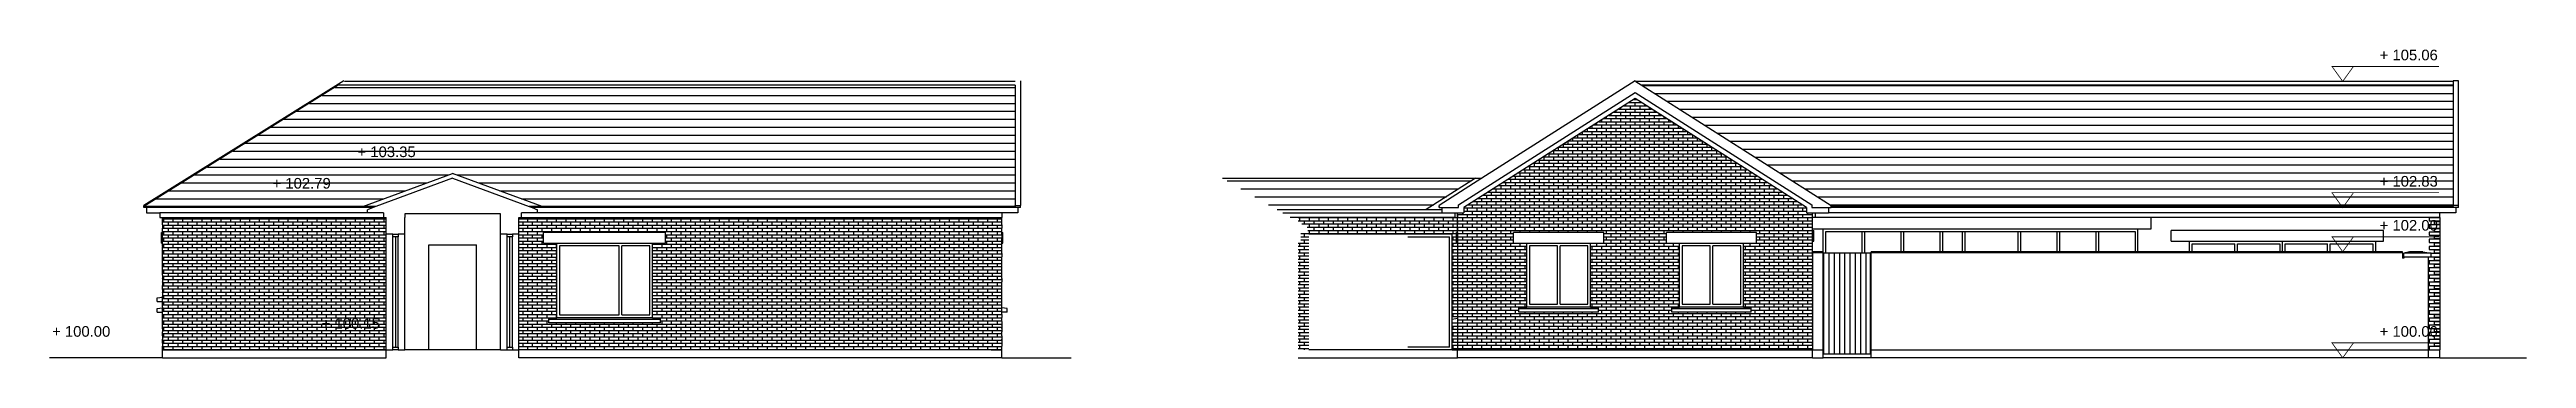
# Model space of a CAD drawing. Header units: inches. Extents: x -48459 to 205009, y 10398 to 54474.
# Drawn here: x 158360 to 205009, y 47811 to 53635 of the extents above; entities that cross this region are included whole.
import ezdxf

# ---------------------------------------------------------------- set-up
doc = ezdxf.new("R2010")
doc.units = ezdxf.units.IN
doc.header["$MEASUREMENT"] = 0
for name, color, linetype in [('AR-DIM', 8, 'Continuous'), ('AR-ELEV-4', 8, 'Continuous'), ('AR-ELEV-6', 8, 'Continuous'), ('AR-ELEV-6.5', 9, 'Continuous'), ('AR-GROUND LINE', 3, 'Continuous'), ('AR-HATCH PROPOSED', 9, 'Continuous'), ('AR-WALL-EXT', 4, 'Continuous'), ('PS-TITLEBLOCK', 5, 'Continuous'), ('PS_ELEVATION', 5, 'Continuous')]:
    doc.layers.add(name, color=color, linetype=linetype)
doc.layers.get('AR-DIM').off()
doc.styles.add('QSS', font='arial.ttf')
pattern_1 = [(0, (-195396.324, -73680.22), (0, 60.16752), []), (90, (-195396.32, -73680.22), (-90.24, 60.16752), [60.16752, -60.16752])]
pattern_2 = [(0, (-401313.39, -121491.554), (0, 60.16752), []), (90, (-401313.39, -121491.55), (-90.24, 60.16752), [60.16752, -60.16752])]

msp = doc.modelspace()

# ---------------------------------------------------------------- texts
at = {"layer": 'PS_ELEVATION', "color": 0, "char_height": 200, "width": 1997.101, "attachment_point": 1, "style": 'QSS'}
for s, insert in [('+ 103.35', (164160.6, 51806.7, 41)), ('+ 102.79', (162560.6, 51213.5, 41)), ('+ 100.15', (163485.6, 48571.7, 41)), ('+ 100.00', (158409, 48421.7, 41))]:
    msp.add_mtext(s, dxfattribs=dict(at, insert=insert))

# ---------------------------------------------------------------- blocks, each defined once
blk = doc.blocks.new('A$C8dc59e6f')
at = {"layer": 'AR-ELEV-4'}
h = blk.add_hatch(dxfattribs=at)
h.set_pattern_fill('ANSI31', color=9, scale=1200, angle=135, style=0)
h.set_pattern_definition([(180, (-268306.39, -121491.55), (-1e-14, -150), [])])
h.paths.add_polyline_path([(23178, 5148), (7904, 5148), (11464, 2883), (11464, 2863), (23178, 2863), (23178, 2883)])
h.paths.add_polyline_path([(4768, 3398), (11, 3392), (1038, 2799), (3836, 2805)])
at = {"layer": 'AR-HATCH PROPOSED'}
h = blk.add_hatch(dxfattribs=at)
h.set_pattern_fill('AR-BRSTD', color=256, scale=22.56)
h.set_pattern_definition(pattern_2)
h.paths.add_polyline_path([(11114, 1992), (11114, 2013), (11114, 2213), (11114, 2413), (11114, 2443), (11114, 2660), (11114, 2743), (10998, 2743), (10998, 2843), (7771, 4897), (4543, 2843), (4543, 2743), (4428, 2743), (4428, 2660), (4428, 2373), (4428, 2173), (4428, 758), (4428, 673), (4428, 163), (11114, 163)])
h.paths.add_polyline_path([(9810, 958), (9960, 958), (9960, 943), (9960, 873), (8460, 873), (8460, 943), (8460, 958), (8610, 958), (8610, 973), (8610, 2173), (8360, 2173), (8360, 2373), (10060, 2373), (10060, 2173), (9810, 2173)], flags=16)
h.paths.add_polyline_path([(9760, 1023), (9235, 1023), (9235, 2123), (9760, 2123)], flags=0)
h.paths.add_polyline_path([(9185, 1023), (8660, 1023), (8660, 2123), (9185, 2123)], flags=0)
h.paths.add_polyline_path([(7182, 2173), (6932, 2173), (6932, 958), (7082, 958), (7082, 943), (7082, 873), (5582, 873), (5582, 943), (5582, 958), (5732, 958), (5732, 973), (5732, 2173), (5482, 2173), (5482, 2373), (7182, 2373)], flags=16)
h.paths.add_polyline_path([(6882, 1023), (6357, 1023), (6357, 2123), (6882, 2123)], flags=0)
h.paths.add_polyline_path([(6307, 1023), (5782, 1023), (5782, 2123), (6307, 2123)], flags=0)
h = blk.add_hatch(dxfattribs=at)
h.set_pattern_fill('AR-BRSTD', color=256, scale=22.56)
h.set_pattern_definition(pattern_2)
h.paths.add_polyline_path([(4328, 163), (4428, 163), (4428, 673), (4328, 673)], flags=17)
h.paths.add_polyline_path([(1428, 2574), (1605, 2471), (1605, 2398), (1478, 2398), (1478, 2200), (1428, 2200), (1428, 163), (1628, 163), (1628, 2343), (4328, 2343), (4328, 743), (4428, 758), (4428, 2173), (4408, 2173), (4408, 2373), (4428, 2373), (4428, 2660), (4378, 2660), (1428, 2660)])
at = {"layer": 'AR-ELEV-6'}
for p, q in [((7771, 5233), (4887, 3398)), ((7771, 5233), (7787, 5223)), ((7787, 5223), (7888, 5158)), ((7888, 5158), (7904, 5148)), ((7904, 5148), (11464, 2883)), ((4443, 2898), (7771, 5015)), ((7771, 4897), (4543, 2843)), ((7771, 5015), (11098, 2898)), ((10998, 2843), (7771, 4897)), ((4887, 3398), (4078, 2883)), ((4078, 2843), (4078, 2883)), ((4078, 2863), (4078, 2843)), ((4078, 2843), (4128, 2843)), ((4128, 2843), (4443, 2843)), ((4128, 2843), (4128, 2805)), ((4128, 2805), (4128, 2743)), ((4443, 2843), (4443, 2898)), ((4543, 2843), (4543, 2743)), ((10998, 2843), (10998, 2743)), ((11098, 2898), (11098, 2843)), ((11098, 2843), (11414, 2843)), ((11414, 2843), (11414, 2743)), ((11414, 2843), (11464, 2843)), ((11464, 2863), (11464, 2883)), ((11464, 2843), (11464, 2863)), ((4128, 2743), (4378, 2743)), ((4378, 2743), (4428, 2743)), ((4378, 2743), (4378, 2660)), ((4378, 2660), (4428, 2660)), ((4428, 2743), (4543, 2743)), ((4428, 2660), (4428, 2743)), ((4428, 2373), (4428, 2660)), ((4428, 2373), (4428, 2173)), ((7182, 2373), (5482, 2373)), ((5482, 2173), (5482, 2373)), ((7182, 2173), (7182, 2373)), ((10060, 2373), (8360, 2373)), ((8360, 2173), (8360, 2373)), ((10060, 2173), (10060, 2373)), ((10998, 2743), (11114, 2743)), ((11114, 2743), (11164, 2743)), ((11114, 2660), (11114, 2743)), ((11164, 2660), (11114, 2660)), ((11114, 2443), (11114, 2660)), ((11114, 2413), (11114, 2443)), ((11114, 2413), (11134, 2413)), ((11114, 2213), (11114, 2413)), ((11134, 2213), (11134, 2413)), ((11164, 2743), (11164, 2660)), ((11164, 2743), (11414, 2743)), ((4428, 2173), (4428, 758)), ((5482, 2173), (5732, 2173)), ((5732, 2173), (6932, 2173)), ((5732, 973), (5732, 2173)), ((5782, 2123), (5782, 1023)), ((6307, 2123), (5782, 2123)), ((6307, 1023), (6307, 2123)), ((6357, 1023), (6357, 2123)), ((6882, 2123), (6357, 2123)), ((6882, 1023), (6882, 2123)), ((6932, 2173), (7182, 2173)), ((6932, 973), (6932, 2173)), ((8360, 2173), (8610, 2173)), ((8610, 2173), (9810, 2173)), ((8610, 973), (8610, 2173)), ((8660, 2123), (8660, 1023)), ((9185, 2123), (8660, 2123)), ((9185, 1023), (9185, 2123)), ((9235, 1023), (9235, 2123)), ((9760, 2123), (9235, 2123)), ((9760, 1023), (9760, 2123)), ((9810, 2173), (10060, 2173)), ((9810, 973), (9810, 2173)), ((11114, 2213), (11134, 2213)), ((11114, 2013), (11114, 2213)), ((11314, 2013), (11114, 2013)), ((11114, 1992), (11114, 2013)), ((11314, 1992), (11114, 1992)), ((11114, 1992), (11114, 163)), ((11314, 1992), (11314, 2013)), ((11314, 163), (11314, 1992)), ((11324, 1992), (11364, 1992)), ((11324, 163), (11324, 1992)), ((11364, 1992), (11424, 1992)), ((11424, 88), (11424, 1992)), ((11424, 1992), (11524, 1992)), ((11524, 88), (11524, 1992)), ((11524, 1992), (11624, 1992)), ((11624, 88), (11624, 1992)), ((11624, 1992), (11724, 1992)), ((11724, 88), (11724, 1992)), ((11724, 1992), (11824, 1992)), ((11824, 88), (11824, 1992)), ((11824, 1992), (11924, 1992)), ((11924, 88), (11924, 1992)), ((11924, 1992), (12024, 1992)), ((12024, 88), (12024, 1992)), ((12024, 1992), (12049, 1992)), ((12049, 1992), (12099, 1992)), ((12099, 1992), (12124, 1992)), ((12124, 88), (12124, 1992)), ((12124, 1992), (12204, 1992)), ((12204, 213), (12204, 1992)), ((12214, 1992), (12214, 2013)), ((12783, 2013), (12214, 2013)), ((22223, 1992), (12214, 1992)), ((12214, 213), (12214, 1992)), ((12833, 2013), (12783, 2013)), ((13518, 2013), (12833, 2013)), ((13568, 2013), (13518, 2013)), ((13937, 2013), (13568, 2013)), ((13987, 2013), (13937, 2013)), ((14987, 2013), (13987, 2013)), ((15037, 2013), (14987, 2013)), ((15721, 2013), (15037, 2013)), ((15771, 2013), (15721, 2013)), ((16456, 2013), (15771, 2013)), ((16506, 2013), (16456, 2013)), ((17190, 2013), (16506, 2013)), ((17240, 2013), (17190, 2013)), ((18214, 2013), (17240, 2013)), ((18264, 2013), (18214, 2013)), ((19064, 2013), (18264, 2013)), ((19114, 2013), (19064, 2013)), ((19914, 2013), (19114, 2013)), ((19964, 2013), (19914, 2013)), ((20014, 2013), (19964, 2013)), ((20814, 2013), (20014, 2013)), ((20864, 2013), (20814, 2013)), ((21664, 2013), (20864, 2013)), ((21714, 2013), (21664, 2013)), ((22223, 2013), (21714, 2013)), ((22223, 1992), (22223, 2013)), ((22223, 1992), (22223, 1888)), ((22248, 1888), (22223, 1888)), ((22355, 2013), (22248, 1983)), ((22248, 1913), (22248, 1983)), ((22763, 1983), (22248, 1983)), ((22248, 1913), (22248, 1888)), ((22248, 1913), (22713, 1913)), ((22605, 2013), (22355, 2013)), ((22605, 2013), (22763, 1983)), ((22713, 1913), (22763, 1913)), ((22713, 163), (22713, 1913)), ((22763, 1913), (22763, 1983)), ((5582, 943), (5582, 958)), ((5582, 958), (5732, 958)), ((5582, 943), (7082, 943)), ((5582, 873), (5582, 943)), ((5732, 973), (6932, 973)), ((5732, 973), (5732, 958)), ((5782, 1023), (6307, 1023)), ((6357, 1023), (6882, 1023)), ((6932, 958), (6932, 973)), ((7082, 958), (6932, 958)), ((7082, 943), (7082, 958)), ((7082, 873), (7082, 943)), ((8460, 943), (8460, 958)), ((8460, 958), (8610, 958)), ((8460, 943), (9960, 943)), ((8460, 873), (8460, 943)), ((8610, 973), (9810, 973)), ((8610, 973), (8610, 958)), ((8660, 1023), (9185, 1023)), ((9235, 1023), (9760, 1023)), ((9810, 958), (9810, 973)), ((9960, 958), (9810, 958)), ((9960, 943), (9960, 958)), ((9960, 873), (9960, 943)), ((4428, 758), (4428, 673)), ((4428, 673), (4428, 163)), ((7082, 873), (5582, 873)), ((9960, 873), (8460, 873)), ((4428, 13), (4428, 163)), ((4428, 163), (11114, 163)), ((11114, 13), (11114, 163)), ((11114, 163), (11314, 163)), ((11314, 13), (11314, 163)), ((11324, 163), (11314, 163)), ((11324, 88), (11324, 163)), ((11324, 88), (11424, 88)), ((11424, 88), (11524, 88)), ((11524, 88), (11624, 88)), ((11624, 88), (11724, 88)), ((11724, 88), (11824, 88)), ((11824, 88), (11924, 88)), ((11924, 88), (12024, 88)), ((12024, 88), (12124, 88)), ((12124, 88), (12204, 88)), ((12214, 213), (12204, 213)), ((12204, 163), (12204, 213)), ((12214, 163), (12204, 163)), ((12204, 88), (12204, 163)), ((12214, 163), (12214, 213)), ((12214, 13), (12214, 163)), ((12214, 163), (22713, 163)), ((22713, 13), (22713, 163))]:
    blk.add_line(p, q, dxfattribs=at)
at = {"layer": 'AR-ELEV-6.5'}
for p, q in [((23178, 5223), (7787, 5223)), ((7888, 5158), (23178, 5158)), ((7904, 5148), (23178, 5148)), ((23178, 5233), (23178, 5223)), ((23278, 5233), (23178, 5233)), ((23178, 5223), (23178, 5158)), ((23178, 5158), (23178, 5148)), ((23178, 5148), (23178, 2883)), ((23278, 2883), (23278, 5233)), ((0, 3398), (4768, 3398)), ((4768, 3398), (3836, 2805)), ((4768, 3398), (4887, 3398)), ((1027, 2805), (3836, 2805)), ((3836, 2805), (4128, 2805)), ((23178, 2863), (11464, 2863)), ((23178, 2843), (11464, 2843)), ((23178, 2863), (23178, 2883)), ((23278, 2883), (23178, 2883)), ((23178, 2863), (23178, 2843)), ((23228, 2843), (23178, 2843)), ((23228, 2843), (23228, 2743)), ((23278, 2843), (23228, 2843)), ((23278, 2843), (23278, 2883)), ((1134, 2743), (4128, 2743)), ((4378, 2660), (1277, 2660)), ((4328, 2343), (1628, 2343)), ((4328, 743), (4328, 2343)), ((4408, 2173), (4408, 2373)), ((4428, 2373), (4408, 2373)), ((11114, 2443), (11314, 2443)), ((17490, 2660), (11164, 2660)), ((11314, 2443), (17240, 2443)), ((11314, 2013), (11314, 2443)), ((11364, 2393), (12049, 2393)), ((11364, 1992), (11364, 2393)), ((17490, 2743), (11414, 2743)), ((12049, 2393), (12099, 2393)), ((12049, 1992), (12049, 2393)), ((12099, 2393), (12783, 2393)), ((12099, 1992), (12099, 2393)), ((12783, 2393), (12833, 2393)), ((12783, 2013), (12783, 2393)), ((12833, 2393), (13518, 2393)), ((12833, 2013), (12833, 2393)), ((13518, 2393), (13568, 2393)), ((13518, 2013), (13518, 2393)), ((13568, 2393), (13937, 2393)), ((13568, 2013), (13568, 2393)), ((13937, 2393), (13987, 2393)), ((13937, 2013), (13937, 2393)), ((13987, 2393), (14987, 2393)), ((13987, 2013), (13987, 2393)), ((14987, 2393), (15037, 2393)), ((14987, 2013), (14987, 2393)), ((15037, 2393), (15721, 2393)), ((15037, 2013), (15037, 2393)), ((15721, 2393), (15771, 2393)), ((15721, 2013), (15721, 2393)), ((15771, 2393), (16456, 2393)), ((15771, 2013), (15771, 2393)), ((16456, 2393), (16506, 2393)), ((16456, 2013), (16456, 2393)), ((16506, 2393), (17190, 2393)), ((16506, 2013), (16506, 2393)), ((17190, 2393), (17190, 2013)), ((17240, 2443), (17490, 2443)), ((17240, 2013), (17240, 2443)), ((22928, 2743), (17490, 2743)), ((17490, 2443), (17490, 2660)), ((22928, 2660), (17490, 2660)), ((21864, 2413), (17864, 2413)), ((17864, 2213), (17864, 2413)), ((21864, 2213), (21864, 2413)), ((22728, 2653), (22728, 2593)), ((22928, 2653), (22728, 2653)), ((22728, 2593), (22928, 2593)), ((22928, 2518), (22728, 2518)), ((22728, 2518), (22728, 2458)), ((22728, 2458), (22928, 2458)), ((22728, 2383), (22728, 2323)), ((22928, 2383), (22728, 2383)), ((22828, 2585), (22928, 2585)), ((22828, 2525), (22828, 2585)), ((22928, 2525), (22828, 2525)), ((22828, 2450), (22928, 2450)), ((22828, 2390), (22828, 2450)), ((22928, 2390), (22828, 2390)), ((23228, 2743), (22928, 2743)), ((22928, 2660), (22928, 2743)), ((22928, 2660), (22928, 163)), ((3490, 2293), (4278, 2293)), ((4278, 213), (4278, 2293)), ((4428, 2173), (4408, 2173)), ((17864, 2213), (18214, 2213)), ((18214, 2013), (18214, 2213)), ((18214, 2213), (19964, 2213)), ((18264, 2163), (19064, 2163)), ((18264, 2013), (18264, 2163)), ((19064, 2013), (19064, 2163)), ((19114, 2163), (19914, 2163)), ((19114, 2013), (19114, 2163)), ((19914, 2163), (19914, 2013)), ((19964, 2013), (19964, 2213)), ((19964, 2213), (21714, 2213)), ((20014, 2163), (20814, 2163)), ((20014, 2013), (20014, 2163)), ((20814, 2013), (20814, 2163)), ((20864, 2163), (21664, 2163)), ((20864, 2013), (20864, 2163)), ((21664, 2163), (21664, 2013)), ((21714, 2213), (21714, 2013)), ((21714, 2213), (21864, 2213)), ((22728, 2323), (22928, 2323)), ((22728, 2248), (22728, 2188)), ((22928, 2248), (22728, 2248)), ((22728, 2188), (22928, 2188)), ((22728, 2113), (22728, 2053)), ((22928, 2113), (22728, 2113)), ((22728, 2053), (22928, 2053)), ((22928, 1978), (22763, 1978)), ((22763, 1918), (22928, 1918)), ((22828, 2315), (22928, 2315)), ((22828, 2255), (22828, 2315)), ((22928, 2255), (22828, 2255)), ((22828, 2180), (22928, 2180)), ((22828, 2120), (22828, 2180)), ((22928, 2120), (22828, 2120)), ((22828, 2045), (22928, 2045)), ((22828, 1985), (22828, 2045)), ((22928, 1985), (22828, 1985)), ((22828, 1850), (22828, 1910)), ((22828, 1910), (22928, 1910)), ((22928, 1843), (22728, 1843)), ((22728, 1843), (22728, 1783)), ((22728, 1783), (22928, 1783)), ((22928, 1708), (22728, 1708)), ((22728, 1708), (22728, 1648)), ((22728, 1648), (22928, 1648)), ((22928, 1573), (22728, 1573)), ((22728, 1573), (22728, 1513)), ((22728, 1513), (22928, 1513)), ((22928, 1438), (22728, 1438)), ((22728, 1438), (22728, 1378)), ((22928, 1850), (22828, 1850)), ((22828, 1775), (22928, 1775)), ((22828, 1715), (22828, 1775)), ((22928, 1715), (22828, 1715)), ((22828, 1580), (22828, 1640)), ((22828, 1640), (22928, 1640)), ((22928, 1580), (22828, 1580)), ((22828, 1445), (22828, 1505)), ((22828, 1505), (22928, 1505)), ((22928, 1445), (22828, 1445)), ((22728, 1378), (22928, 1378)), ((22928, 1303), (22728, 1303)), ((22728, 1303), (22728, 1243)), ((22728, 1243), (22928, 1243)), ((22928, 1168), (22728, 1168)), ((22728, 1168), (22728, 1108)), ((22728, 1108), (22928, 1108)), ((22728, 1033), (22728, 973)), ((22928, 1033), (22728, 1033)), ((22728, 973), (22928, 973)), ((22828, 1310), (22828, 1370)), ((22828, 1370), (22928, 1370)), ((22928, 1310), (22828, 1310)), ((22828, 1235), (22928, 1235)), ((22828, 1175), (22828, 1235)), ((22928, 1175), (22828, 1175)), ((22828, 1100), (22928, 1100)), ((22828, 1040), (22828, 1100)), ((22928, 1040), (22828, 1040)), ((22828, 965), (22928, 965)), ((22828, 905), (22828, 965)), ((4328, 743), (4428, 758)), ((4328, 673), (4328, 743)), ((4328, 673), (4428, 673)), ((4328, 163), (4328, 673)), ((22928, 898), (22728, 898)), ((22728, 898), (22728, 838)), ((22728, 838), (22928, 838)), ((22928, 763), (22728, 763)), ((22728, 763), (22728, 703)), ((22728, 703), (22928, 703)), ((22928, 628), (22728, 628)), ((22728, 628), (22728, 568)), ((22728, 568), (22928, 568)), ((22728, 493), (22728, 433)), ((22928, 493), (22728, 493)), ((22928, 905), (22828, 905)), ((22828, 830), (22928, 830)), ((22828, 770), (22828, 830)), ((22928, 770), (22828, 770)), ((22828, 695), (22928, 695)), ((22828, 635), (22828, 695)), ((22928, 635), (22828, 635)), ((22828, 560), (22928, 560)), ((22828, 500), (22828, 560)), ((22928, 500), (22828, 500)), ((4328, 163), (1628, 163)), ((4278, 213), (3490, 213)), ((4328, 163), (4428, 163)), ((22713, 163), (22928, 163)), ((22728, 433), (22928, 433)), ((22928, 358), (22728, 358)), ((22728, 358), (22728, 298)), ((22728, 298), (22928, 298)), ((22928, 223), (22728, 223)), ((22728, 223), (22728, 163)), ((22828, 365), (22828, 425)), ((22828, 425), (22928, 425)), ((22928, 365), (22828, 365)), ((22828, 230), (22828, 290)), ((22828, 290), (22928, 290)), ((22928, 230), (22828, 230)), ((22928, 13), (22928, 163))]:
    blk.add_line(p, q, dxfattribs=at)
at = {"layer": 'AR-GROUND LINE'}
for p, q in [((1428, 13), (4428, 13)), ((11114, 13), (4428, 13)), ((11114, 13), (11314, 13)), ((12214, 13), (11314, 13)), ((22713, 13), (12214, 13)), ((22928, 13), (22713, 13)), ((22928, 13), (24558, 13))]:
    blk.add_line(p, q, dxfattribs=at)
at = {"layer": 'PS-TITLEBLOCK', "linetype": 'Continuous', "const_width": 15}
for points in [[(21300, 5504), (22913, 5504), (20896, 5504), (21098, 5223), (21300, 5504)], [(21300, 3124), (22913, 3124), (20896, 3124), (21098, 2843), (21300, 3124)], [(21300, 2294), (22913, 2294), (20896, 2294), (21098, 2013), (21300, 2294)], [(21300, 294), (22913, 294), (20896, 294), (21098, 13), (21300, 294)]]:
    blk.add_lwpolyline(points, dxfattribs=at)
at = {"layer": 'PS_ELEVATION', "color": 0, "char_height": 200, "width": 1997.1, "attachment_point": 3, "style": 'QSS'}
for s, insert in [('+ 105.06', (22889, 5820, 41)), ('+ 102.83', (22889, 3440, 41)), ('+ 102.00', (22889, 2610, 41)), ('+ 100.00', (22889, 610, 41))]:
    blk.add_mtext(s, dxfattribs=dict(at, insert=insert))

# ---------------------------------------------------------------- hatches: boundary and pattern name
at = {"layer": 'AR-ELEV-4'}
h = msp.add_hatch(dxfattribs=at)
h.set_pattern_fill('ANSI31', color=9, scale=1200, angle=135, style=0)
h.set_pattern_definition([(180, (-190396.32, -73680.22), (-1e-14, -150), [])])
h.paths.add_polyline_path([(176544.1, 50674.2), (176544.1, 50694.2), (176544.1, 52959.8), (163798.6, 52959.8), (160137.6, 50674.2), (164261, 50674.2), (165951, 51300.7), (167640.9, 50674.2)])
at = {"layer": 'AR-HATCH PROPOSED'}
h = msp.add_hatch(dxfattribs=at)
h.set_pattern_fill('AR-BRSTD', color=256, scale=22.56)
h.set_pattern_definition(pattern_1)
h.paths.add_polyline_path([(164701, 50471.7), (160487.6, 50471.7), (160487.6, 47974.2), (164701, 47974.2)])
h = msp.add_hatch(dxfattribs=at)
h.set_pattern_fill('AR-BRSTD', color=256, scale=22.56)
h.set_pattern_definition(pattern_1)
h.paths.add_polyline_path([(176094.1, 47974.2), (176294.1, 47974.2), (176294.1, 48034.2), (176294.1, 48041.7), (176294.1, 48101.7), (176294.1, 48109.2), (176294.1, 48169.2), (176294.1, 48176.7), (176294.1, 48236.7), (176294.1, 48244.2), (176294.1, 48304.2), (176294.1, 48311.7), (176294.1, 48371.7), (176294.1, 48379.2), (176294.1, 48439.2), (176294.1, 48446.7), (176294.1, 48506.7), (176294.1, 48514.2), (176294.1, 48574.2), (176294.1, 48581.7), (176294.1, 48641.7), (176294.1, 48649.2), (176294.1, 48684.2), (176294.1, 48709.2), (176294.1, 48716.7), (176294.1, 48769.2), (176294.1, 48776.7), (176294.1, 48784.2), (176294.1, 48844.2), (176294.1, 48851.7), (176294.1, 48911.7), (176294.1, 48919.2), (176294.1, 48979.2), (176294.1, 48986.7), (176294.1, 49046.7), (176294.1, 49054.2), (176294.1, 49114.2), (176294.1, 49121.7), (176294.1, 49181.7), (176294.1, 49189.2), (176294.1, 49249.2), (176294.1, 49256.7), (176294.1, 49316.7), (176294.1, 49324.2), (176294.1, 49384.2), (176294.1, 49391.7), (176294.1, 49451.7), (176294.1, 49459.2), (176294.1, 49519.2), (176294.1, 49526.7), (176294.1, 49586.7), (176294.1, 49594.2), (176294.1, 49654.2), (176294.1, 49661.7), (176294.1, 49721.7), (176294.1, 49729.2), (176294.1, 49789.2), (176294.1, 49796.7), (176294.1, 49856.7), (176294.1, 49864.2), (176294.1, 49924.2), (176294.1, 49931.7), (176294.1, 49984.2), (176294.1, 49991.7), (176294.1, 49999.2), (176294.1, 50059.2), (176294.1, 50066.7), (176294.1, 50126.7), (176294.1, 50134.2), (176294.1, 50184.2), (176294.1, 50194.2), (176294.1, 50201.7), (176294.1, 50261.7), (176294.1, 50269.2), (176294.1, 50329.2), (176294.1, 50336.7), (176294.1, 50396.7), (176294.1, 50404.2), (176294.1, 50471.7), (167251, 50471.7), (167201, 50471.7), (167201, 50154.2), (167201, 47974.2)])
h.paths.add_polyline_path([(167763.5, 48484.2), (169863.5, 48484.2), (169863.5, 48569.2), (169713.5, 48569.2), (169713.5, 49984.2), (169963.5, 49984.2), (169963.5, 50184.2), (167663.5, 50184.2), (167663.5, 49984.2), (167913.5, 49984.2), (167913.5, 48584.2), (167913.5, 48569.2), (167763.5, 48569.2)], flags=16)
h.paths.add_polyline_path([(169663.5, 48634.2), (169138.5, 48634.2), (169138.5, 49934.2), (169663.5, 49934.2)], flags=0)
h.paths.add_polyline_path([(169088.5, 48634.2), (167963.5, 48634.2), (167963.5, 49934.2), (169088.5, 49934.2)], flags=0)

# ---------------------------------------------------------------- linework, layer by layer
at = {"layer": 'AR-ELEV-6'}
for p, q in [((163901.8, 53044.2), (160137.6, 50694.2)), ((163798.6, 52959.8), (160137.6, 50674.2)), ((163798.6, 52969.8), (176544.1, 52969.8)), ((176544.1, 52959.8), (163798.6, 52959.8)), ((176544.1, 53034.2), (163917.8, 53034.2)), ((176544.1, 52959.8), (176544.1, 50694.2)), ((176644.1, 53044.2), (176644.1, 50694.2)), ((164261, 50674.2), (165951, 51300.7)), ((167640.9, 50674.2), (165951, 51300.7)), ((160137.6, 50674.2), (160137.6, 50694.2)), ((160137.6, 50654.2), (160137.6, 50674.2)), ((164261, 50674.2), (160137.6, 50674.2)), ((160187.6, 50654.2), (160137.6, 50654.2)), ((160187.6, 50654.2), (160187.6, 50554.2)), ((164261, 50654.2), (160187.6, 50654.2)), ((160187.6, 50554.2), (160437.6, 50554.2)), ((160437.6, 50554.2), (160437.6, 50471.7)), ((164351, 50554.2), (160437.6, 50554.2)), ((160437.6, 50471.7), (160487.6, 50471.7)), ((160487.6, 50464.2), (160487.6, 50471.7)), ((160487.6, 50471.7), (164651, 50471.7)), ((160487.6, 50404.2), (160487.6, 50464.2)), ((160487.6, 50396.7), (160487.6, 50404.2)), ((160487.6, 50336.7), (160487.6, 50396.7)), ((164507.9, 50674.2), (164261, 50674.2)), ((164261, 50674.2), (164261, 50654.2)), ((164453.9, 50654.2), (164261, 50654.2)), ((167251, 50471.7), (176294.1, 50471.7)), ((167640.9, 50674.2), (167394.1, 50674.2)), ((167640.9, 50654.2), (167448, 50654.2)), ((176294.1, 50554.2), (167551, 50554.2)), ((176544.1, 50674.2), (167640.9, 50674.2)), ((167640.9, 50674.2), (167640.9, 50654.2)), ((176544.1, 50654.2), (167640.9, 50654.2)), ((176594.1, 50554.2), (176294.1, 50554.2)), ((176294.1, 50554.2), (176294.1, 50471.7)), ((176294.1, 50464.2), (176294.1, 50471.7)), ((176294.1, 50404.2), (176294.1, 50464.2)), ((176294.1, 50396.7), (176294.1, 50404.2)), ((176294.1, 50336.7), (176294.1, 50396.7)), ((176544.1, 50674.2), (176544.1, 50694.2)), ((176544.1, 50694.2), (176644.1, 50694.2)), ((176544.1, 50674.2), (176544.1, 50654.2)), ((176594.1, 50654.2), (176544.1, 50654.2)), ((176644.1, 50654.2), (176594.1, 50654.2)), ((176594.1, 50654.2), (176594.1, 50554.2)), ((176644.1, 50654.2), (176644.1, 50694.2)), ((160487.6, 50329.2), (160487.6, 50336.7)), ((160487.6, 50329.2), (160487.6, 50269.2)), ((160487.6, 50261.7), (160487.6, 50269.2)), ((160487.6, 50201.7), (160487.6, 50261.7)), ((160487.6, 50194.2), (160487.6, 50201.7)), ((160487.6, 50184.2), (160487.6, 50194.2)), ((160487.6, 50134.2), (160487.6, 50184.2)), ((160487.6, 50126.7), (160487.6, 50134.2)), ((160487.6, 50066.7), (160487.6, 50126.7)), ((160487.6, 50059.2), (160487.6, 50066.7)), ((160487.6, 49999.2), (160487.6, 50059.2)), ((160487.6, 49991.7), (160487.6, 49999.2)), ((160487.6, 49984.2), (160487.6, 49991.7)), ((160487.6, 49931.7), (160487.6, 49984.2)), ((160487.6, 49931.7), (160487.6, 49924.2)), ((160487.6, 49864.2), (160487.6, 49924.2)), ((164701, 47974.2), (164701, 50154.2)), ((164826, 48024.2), (164826, 50104.2)), ((164926, 48024.2), (164926, 50104.2)), ((165051, 47974.2), (165051, 50154.2)), ((166851, 47974.2), (166851, 50154.2)), ((166976, 48024.2), (166976, 50104.2)), ((167076, 48024.2), (167076, 50104.2)), ((167201, 47974.2), (167201, 50154.2)), ((169963.5, 50184.2), (167663.5, 50184.2)), ((167663.5, 49984.2), (167663.5, 50184.2)), ((167663.5, 49984.2), (167913.5, 49984.2)), ((167913.5, 49984.2), (169713.5, 49984.2)), ((167913.5, 48584.2), (167913.5, 49984.2)), ((167963.5, 49934.2), (167963.5, 48634.2)), ((169088.5, 49934.2), (167963.5, 49934.2)), ((169088.5, 48634.2), (169088.5, 49934.2)), ((169138.5, 48634.2), (169138.5, 49934.2)), ((169663.5, 49934.2), (169138.5, 49934.2)), ((169663.5, 48634.2), (169663.5, 49934.2)), ((169713.5, 49984.2), (169963.5, 49984.2)), ((169713.5, 48584.2), (169713.5, 49984.2)), ((169963.5, 49984.2), (169963.5, 50184.2)), ((176294.1, 50329.2), (176294.1, 50336.7)), ((176294.1, 50329.2), (176294.1, 50269.2)), ((176294.1, 50261.7), (176294.1, 50269.2)), ((176294.1, 50201.7), (176294.1, 50261.7)), ((176294.1, 50194.2), (176294.1, 50201.7)), ((176294.1, 50184.2), (176294.1, 50194.2)), ((176294.1, 50134.2), (176294.1, 50184.2)), ((176294.1, 50126.7), (176294.1, 50134.2)), ((176294.1, 50126.7), (176294.1, 50066.7)), ((176294.1, 50059.2), (176294.1, 50066.7)), ((176294.1, 49999.2), (176294.1, 50059.2)), ((176294.1, 49991.7), (176294.1, 49999.2)), ((176294.1, 49984.2), (176294.1, 49991.7)), ((176294.1, 49931.7), (176294.1, 49984.2)), ((176294.1, 49924.2), (176294.1, 49931.7)), ((176294.1, 49864.2), (176294.1, 49924.2)), ((160487.6, 49856.7), (160487.6, 49864.2)), ((160487.6, 49796.7), (160487.6, 49856.7)), ((160487.6, 49789.2), (160487.6, 49796.7)), ((160487.6, 49729.2), (160487.6, 49789.2)), ((160487.6, 49721.7), (160487.6, 49729.2)), ((160487.6, 49661.7), (160487.6, 49721.7)), ((160487.6, 49654.2), (160487.6, 49661.7)), ((160487.6, 49594.2), (160487.6, 49654.2)), ((160487.6, 49586.7), (160487.6, 49594.2)), ((160487.6, 49526.7), (160487.6, 49586.7)), ((160487.6, 49519.2), (160487.6, 49526.7)), ((160487.6, 49459.2), (160487.6, 49519.2)), ((160487.6, 49451.7), (160487.6, 49459.2)), ((160487.6, 49391.7), (160487.6, 49451.7)), ((176294.1, 49856.7), (176294.1, 49864.2)), ((176294.1, 49796.7), (176294.1, 49856.7)), ((176294.1, 49789.2), (176294.1, 49796.7)), ((176294.1, 49789.2), (176294.1, 49729.2)), ((176294.1, 49721.7), (176294.1, 49729.2)), ((176294.1, 49661.7), (176294.1, 49721.7)), ((176294.1, 49654.2), (176294.1, 49661.7)), ((176294.1, 49594.2), (176294.1, 49654.2)), ((176294.1, 49586.7), (176294.1, 49594.2)), ((176294.1, 49526.7), (176294.1, 49586.7)), ((176294.1, 49519.2), (176294.1, 49526.7)), ((176294.1, 49459.2), (176294.1, 49519.2)), ((176294.1, 49451.7), (176294.1, 49459.2)), ((176294.1, 49391.7), (176294.1, 49451.7)), ((160487.6, 49384.2), (160487.6, 49391.7)), ((160487.6, 49384.2), (160487.6, 49324.2)), ((160487.6, 49316.7), (160487.6, 49324.2)), ((160487.6, 49316.7), (160487.6, 49256.7)), ((160487.6, 49249.2), (160487.6, 49256.7)), ((160487.6, 49249.2), (160487.6, 49189.2)), ((160487.6, 49181.7), (160487.6, 49189.2)), ((160487.6, 49121.7), (160487.6, 49181.7)), ((160487.6, 49114.2), (160487.6, 49121.7)), ((160487.6, 49114.2), (160487.6, 49054.2)), ((160487.6, 49046.7), (160487.6, 49054.2)), ((160487.6, 49046.7), (160487.6, 48986.7)), ((160487.6, 48979.2), (160487.6, 48986.7)), ((176294.1, 49384.2), (176294.1, 49391.7)), ((176294.1, 49324.2), (176294.1, 49384.2)), ((176294.1, 49316.7), (176294.1, 49324.2)), ((176294.1, 49316.7), (176294.1, 49256.7)), ((176294.1, 49249.2), (176294.1, 49256.7)), ((176294.1, 49189.2), (176294.1, 49249.2)), ((176294.1, 49181.7), (176294.1, 49189.2)), ((176294.1, 49121.7), (176294.1, 49181.7)), ((176294.1, 49114.2), (176294.1, 49121.7)), ((176294.1, 49054.2), (176294.1, 49114.2)), ((176294.1, 49046.7), (176294.1, 49054.2)), ((176294.1, 48986.7), (176294.1, 49046.7)), ((176294.1, 48979.2), (176294.1, 48986.7)), ((160487.6, 48969.2), (160487.6, 48979.2)), ((160487.6, 48919.2), (160487.6, 48969.2)), ((160487.6, 48911.7), (160487.6, 48919.2)), ((160487.6, 48884.2), (160487.6, 48911.7)), ((160487.6, 48851.7), (160487.6, 48884.2)), ((160487.6, 48844.2), (160487.6, 48851.7)), ((160487.6, 48784.2), (160487.6, 48844.2)), ((160487.6, 48776.7), (160487.6, 48784.2)), ((160487.6, 48776.7), (160487.6, 48769.2)), ((160487.6, 48716.7), (160487.6, 48769.2)), ((160487.6, 48709.2), (160487.6, 48716.7)), ((160487.6, 48684.2), (160487.6, 48709.2)), ((160487.6, 48649.2), (160487.6, 48684.2)), ((160487.6, 48641.7), (160487.6, 48649.2)), ((160487.6, 48581.7), (160487.6, 48641.7)), ((160487.6, 48574.2), (160487.6, 48581.7)), ((160487.6, 48514.2), (160487.6, 48574.2)), ((167763.5, 48554.2), (167763.5, 48569.2)), ((167763.5, 48569.2), (167913.5, 48569.2)), ((167763.5, 48554.2), (169863.5, 48554.2)), ((167763.5, 48484.2), (167763.5, 48554.2)), ((167913.5, 48584.2), (169713.5, 48584.2)), ((167913.5, 48569.2), (167913.5, 48584.2)), ((167963.5, 48634.2), (169088.5, 48634.2)), ((169138.5, 48634.2), (169663.5, 48634.2)), ((169713.5, 48569.2), (169713.5, 48584.2)), ((169863.5, 48569.2), (169713.5, 48569.2)), ((169863.5, 48554.2), (169863.5, 48569.2)), ((169863.5, 48484.2), (169863.5, 48554.2)), ((176294.1, 48919.2), (176294.1, 48979.2)), ((176294.1, 48911.7), (176294.1, 48919.2)), ((176294.1, 48851.7), (176294.1, 48911.7)), ((176294.1, 48844.2), (176294.1, 48851.7)), ((176294.1, 48784.2), (176294.1, 48844.2)), ((176294.1, 48776.7), (176294.1, 48784.2)), ((176294.1, 48769.2), (176294.1, 48776.7)), ((176294.1, 48716.7), (176294.1, 48769.2)), ((176294.1, 48709.2), (176294.1, 48716.7)), ((176294.1, 48684.2), (176294.1, 48709.2)), ((176294.1, 48649.2), (176294.1, 48684.2)), ((176294.1, 48641.7), (176294.1, 48649.2)), ((176294.1, 48641.7), (176294.1, 48581.7)), ((176294.1, 48574.2), (176294.1, 48581.7)), ((176294.1, 48514.2), (176294.1, 48574.2)), ((160487.6, 48506.7), (160487.6, 48514.2)), ((160487.6, 48446.7), (160487.6, 48506.7)), ((160487.6, 48439.2), (160487.6, 48446.7)), ((160487.6, 48379.2), (160487.6, 48439.2)), ((160487.6, 48371.7), (160487.6, 48379.2)), ((160487.6, 48371.7), (160487.6, 48311.7)), ((160487.6, 48304.2), (160487.6, 48311.7)), ((160487.6, 48244.2), (160487.6, 48304.2)), ((160487.6, 48236.7), (160487.6, 48244.2)), ((160487.6, 48236.7), (160487.6, 48176.7)), ((160487.6, 48169.2), (160487.6, 48176.7)), ((160487.6, 48109.2), (160487.6, 48169.2)), ((160487.6, 48101.7), (160487.6, 48109.2)), ((160487.6, 48101.7), (160487.6, 48041.7)), ((169863.5, 48484.2), (167763.5, 48484.2)), ((176294.1, 48506.7), (176294.1, 48514.2)), ((176294.1, 48506.7), (176294.1, 48446.7)), ((176294.1, 48439.2), (176294.1, 48446.7)), ((176294.1, 48439.2), (176294.1, 48379.2)), ((176294.1, 48371.7), (176294.1, 48379.2)), ((176294.1, 48371.7), (176294.1, 48311.7)), ((176294.1, 48304.2), (176294.1, 48311.7)), ((176294.1, 48244.2), (176294.1, 48304.2)), ((176294.1, 48236.7), (176294.1, 48244.2)), ((176294.1, 48236.7), (176294.1, 48176.7)), ((176294.1, 48169.2), (176294.1, 48176.7)), ((176294.1, 48169.2), (176294.1, 48109.2)), ((176294.1, 48101.7), (176294.1, 48109.2)), ((176294.1, 48101.7), (176294.1, 48041.7)), ((160487.6, 48034.2), (160487.6, 48041.7)), ((160487.6, 47974.2), (160487.6, 48034.2)), ((160487.6, 47824.2), (160487.6, 47974.2)), ((160487.6, 47974.2), (160687.6, 47974.2)), ((160687.6, 47974.2), (164701, 47974.2)), ((176094.1, 47974.2), (176294.1, 47974.2)), ((176294.1, 48034.2), (176294.1, 48041.7)), ((176294.1, 47974.2), (176294.1, 48034.2)), ((176294.1, 47824.2), (176294.1, 47974.2))]:
    msp.add_line(p, q, dxfattribs=at)
at = {"layer": 'AR-ELEV-6.5'}
for p, q in [((160467.6, 49984.2), (160467.6, 50184.2)), ((160467.6, 50184.2), (160487.6, 50184.2)), ((160467.6, 49984.2), (160487.6, 49984.2)), ((165501, 47974.2), (165501, 49954.2)), ((165501, 49954.2), (166401, 49954.2)), ((166401, 47974.2), (166401, 49954.2)), ((176294.1, 50184.2), (176314.1, 50184.2)), ((176294.1, 49984.2), (176314.1, 49984.2)), ((176314.1, 49984.2), (176314.1, 50184.2)), ((160387.6, 48954.2), (160487.6, 48969.2)), ((160387.6, 48884.2), (160387.6, 48954.2)), ((160387.6, 48884.2), (160487.6, 48884.2)), ((160387.6, 48754.2), (160487.6, 48769.2)), ((160387.6, 48684.2), (160387.6, 48754.2)), ((160387.6, 48684.2), (160487.6, 48684.2)), ((176394.1, 48754.2), (176294.1, 48769.2)), ((176394.1, 48684.2), (176294.1, 48684.2)), ((176394.1, 48684.2), (176394.1, 48754.2))]:
    msp.add_line(p, q, dxfattribs=at)
at = {"layer": 'AR-GROUND LINE'}
for p, q in [((160487.6, 47824.2), (158359.9, 47824.2)), ((160487.6, 47824.2), (164701, 47824.2)), ((164701, 47824.2), (164701, 47974.2)), ((164701, 47974.2), (164826, 47974.2)), ((164926, 47974.2), (165051, 47974.2)), ((165501, 47974.2), (165051, 47974.2)), ((166401, 47974.2), (165501, 47974.2)), ((166851, 47974.2), (166401, 47974.2)), ((166851, 47974.2), (166976, 47974.2)), ((167076, 47974.2), (167201, 47974.2)), ((167201, 47824.2), (167201, 47974.2)), ((176294.1, 47824.2), (167201, 47824.2)), ((176294.1, 47824.2), (177601, 47824.2))]:
    msp.add_line(p, q, dxfattribs=at)
at = {"layer": 'AR-WALL-EXT'}
for p, q in [((165951, 51209.2), (164507.9, 50674.2)), ((165951, 51209.2), (167394.1, 50674.2)), ((164453.9, 50654.2), (164351, 50616)), ((164351, 50554.2), (164351, 50616)), ((164651, 50554.2), (164351, 50554.2)), ((164507.9, 50674.2), (164453.9, 50654.2)), ((164651, 50554.2), (164651, 50471.7)), ((164651, 50471.7), (164701, 50471.7)), ((164701, 50154.2), (164701, 50471.7)), ((166851, 50537), (165051, 50537)), ((165051, 50537), (165051, 50471.7)), ((165051, 50154.2), (165051, 50471.7)), ((166851, 50471.7), (166851, 50537)), ((166851, 50154.2), (166851, 50471.7)), ((167201, 50471.7), (167251, 50471.7)), ((167201, 50154.2), (167201, 50471.7)), ((167551, 50554.2), (167251, 50554.2)), ((167251, 50471.7), (167251, 50554.2)), ((167394.1, 50674.2), (167448, 50654.2)), ((167448, 50654.2), (167551, 50616)), ((167551, 50554.2), (167551, 50616)), ((164826, 50154.2), (164701, 50154.2)), ((164826, 50154.2), (164926, 50154.2)), ((164826, 50104.2), (164826, 50154.2)), ((164926, 50104.2), (164826, 50104.2)), ((164876, 50104.2), (164876, 48024.2)), ((164926, 50154.2), (164926, 50104.2)), ((165051, 50154.2), (164926, 50154.2)), ((166976, 50154.2), (166851, 50154.2)), ((166976, 50104.2), (166976, 50154.2)), ((166976, 50154.2), (167066, 50154.2)), ((167076, 50104.2), (166976, 50104.2)), ((167026, 48024.2), (167026, 50104.2)), ((167066, 50154.2), (167076, 50154.2)), ((167076, 50154.2), (167076, 50104.2)), ((167201, 50154.2), (167076, 50154.2)), ((164826, 47974.2), (164826, 48024.2)), ((164826, 48024.2), (164926, 48024.2)), ((164926, 47974.2), (164826, 47974.2)), ((164926, 48024.2), (164926, 47974.2)), ((166976, 47974.2), (166976, 48024.2)), ((166976, 48024.2), (167076, 48024.2)), ((166976, 47974.2), (167076, 47974.2)), ((167076, 48024.2), (167076, 47974.2))]:
    msp.add_line(p, q, dxfattribs=at)

# ---------------------------------------------------------------- block references
at = {"layer": 'AR-DIM'}
msp.add_blockref('A$C8dc59e6f', (180450.7, 47811.3), dxfattribs=at)

msp.set_redraw_order([(e.dxf.handle, doc.entitydb.next_handle()) for e in msp.query("TEXT MTEXT ATTDEF DIMENSION ARC_DIMENSION")])  # texts and dimensions are drawn at this point

doc.saveas('drawing.dxf')
